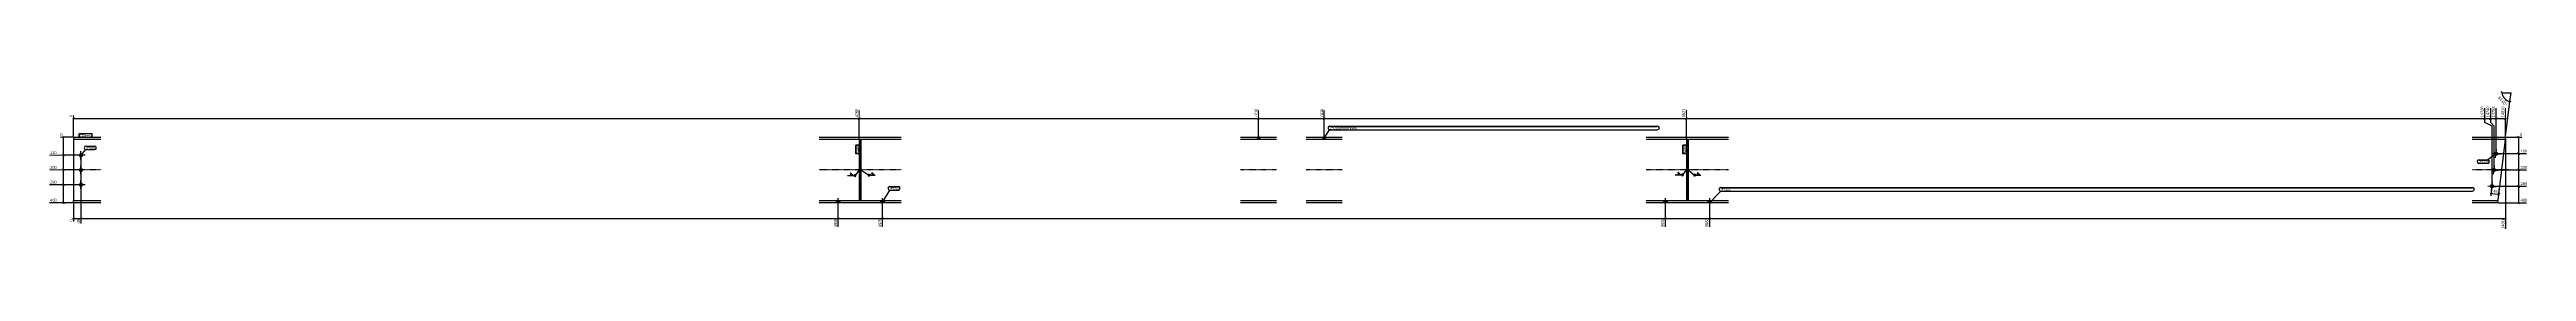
# Model space of a CAD drawing. Header units: millimetres. Extents: x 108 to 51700, y 7 to 4887.
# Drawn here: x 36615 to 51700, y 7 to 849 of the extents above; entities that cross this region are included whole.
import ezdxf

# ---------------------------------------------------------------- set-up
doc = ezdxf.new("R2010")
doc.units = ezdxf.units.MM
doc.linetypes.add('DXK_LINE_DOT2', pattern=[3.9198, 1.9599, -1.9599])
doc.linetypes.add('DXK_LINE_DOT3', pattern=[5.9187, 2.979, -0.9799, 0.9799, -0.9799])
for name, color, linetype in [('MÅLSÆTNING', 7, 'Continuous'), ('STÅL', 7, 'Continuous'), ('TEKST', 7, 'Continuous')]:
    doc.layers.add(name, color=color, linetype=linetype)
doc.styles.add('Arial Narrow', font='ARIALN.TTF', dxfattribs={"height": 0.2})

msp = doc.modelspace()

# ---------------------------------------------------------------- hatches: boundary and pattern name
at = {"layer": 'STÅL', "linetype": 'Continuous'}
for points in [[(36794, 460, -1), (36820, 460, -1)], [(43969, 557), (43987, 557), (43987, 570), (43969, 570)], [(44369, 557), (44387, 557), (44387, 570), (44369, 570)], [(51502, 471, -1), (51528, 468, -1)], [(36794, 370, -1), (36820, 370, -1)], [(51490, 372, -1), (51515, 369, -1)], [(36794, 280, -1), (36820, 280, -1)], [(41428, 184), (41406, 184), (41406, 170), (41428, 170)], [(41428, 184), (41406, 184), (41406, 170), (41428, 170)], [(41698, 184), (41676, 184), (41676, 170), (41698, 170)], [(41698, 184), (41676, 184), (41676, 170), (41698, 170)], [(46466, 184), (46444, 184), (46444, 170), (46466, 170)], [(46466, 184), (46444, 184), (46444, 170), (46466, 170)], [(46736, 184), (46714, 184), (46714, 170), (46736, 170)], [(46736, 184), (46714, 184), (46714, 170), (46736, 170)], [(51477, 273, -1), (51503, 269, -1)]]:
    msp.add_hatch(color=96, dxfattribs=at).paths.add_polyline_path(points)

# ---------------------------------------------------------------- linework, layer by layer
at = {"layer": 'MÅLSÆTNING', "color": 7, "linetype": 'Continuous'}
for p, q in [((51554, 835), (51549, 849)), ((51552, 842), (51606, 842)), ((51573, 575), (51599, 788)), ((51592, 787), (51606, 790)), ((51599, 788), (51606, 842)), ((36769, 687), (36755, 681)), ((36762, 684), (41547, 684)), ((41554, 687), (41540, 681)), ((41540, 681), (41554, 687)), ((41547, 560), (41547, 736)), ((41547, 560), (41547, 736)), ((41547, 684), (43978, 684)), ((43985, 687), (43971, 681)), ((43971, 681), (43985, 687)), ((43978, 573), (43978, 736)), ((43978, 573), (43978, 736)), ((43978, 684), (44378, 684)), ((44371, 681), (44385, 687)), ((44378, 575), (44378, 736)), ((46591, 687), (46578, 681)), ((46578, 681), (46591, 687)), ((46585, 560), (46585, 736)), ((46585, 560), (46585, 736)), ((46585, 684), (51445, 684)), ((51438, 681), (51452, 687)), ((51445, 747), (51445, 662)), ((51445, 662), (51490, 639)), ((51490, 639), (51490, 276)), ((36802, 460), (36616, 460)), ((36802, 460), (36616, 460)), ((36757, 570), (36681, 570)), ((36703, 564), (36697, 577)), ((36697, 467), (36703, 454)), ((36703, 454), (36697, 467)), ((36700, 460), (36700, 570)), ((36700, 370), (36700, 460)), ((36807, 454), (36807, 44)), ((36807, 454), (36807, 44)), ((51519, 470), (51700, 470)), ((51572, 558), (51572, 11)), ((51655, 463), (51650, 476)), ((51653, 370), (51653, 470)), ((36802, 370), (36616, 370)), ((36802, 370), (36616, 370)), ((36697, 377), (36703, 364)), ((36703, 364), (36697, 377)), ((36700, 280), (36700, 370)), ((51507, 370), (51700, 370)), ((51507, 370), (51700, 370)), ((51650, 377), (51655, 364)), ((51655, 364), (51650, 377)), ((51653, 271), (51653, 370)), ((36802, 280), (36616, 280)), ((36802, 280), (36616, 280)), ((36757, 170), (36616, 170)), ((36697, 287), (36703, 274)), ((36703, 274), (36697, 287)), ((36697, 177), (36703, 164)), ((36700, 170), (36700, 280)), ((36762, 166), (36762, 55)), ((51478, 226), (51492, 229)), ((51490, 267), (51483, 213)), ((51485, 227), (51530, 222)), ((51537, 224), (51523, 220)), ((51534, 261), (51528, 208)), ((51650, 278), (51655, 264)), ((51655, 264), (51650, 278)), ((51650, 177), (51655, 164)), ((51653, 170), (51653, 271)), ((36755, 71), (36769, 76)), ((36762, 73), (36807, 73)), ((36814, 76), (36800, 71)), ((36814, 76), (36800, 71)), ((36807, 73), (41417, 73)), ((41424, 76), (41410, 71)), ((41410, 71), (41424, 76)), ((41417, 151), (41417, 22)), ((41417, 151), (41417, 22)), ((41417, 73), (41687, 73)), ((41694, 76), (41680, 71)), ((41680, 71), (41694, 76)), ((41687, 151), (41687, 22)), ((41687, 151), (41687, 22)), ((41687, 73), (46455, 73)), ((46461, 76), (46448, 71)), ((46448, 71), (46461, 76)), ((46455, 151), (46455, 22)), ((46455, 151), (46455, 22)), ((46455, 73), (46725, 73)), ((46731, 76), (46718, 71)), ((46718, 71), (46731, 76)), ((46725, 151), (46725, 22)), ((46725, 151), (46725, 22)), ((46725, 73), (51572, 73)), ((51566, 71), (51579, 76))]:
    msp.add_line(p, q, dxfattribs=at)
at = {"layer": 'STÅL', "color": 2, "linetype": 'Continuous'}
for p, q in [((36762, 570), (36762, 190)), ((36762, 570), (36928, 570)), ((36928, 557), (36762, 557)), ((41302, 570), (41802, 570)), ((41802, 557), (41302, 557)), ((41547, 556), (41547, 185)), ((41547, 556), (41557, 556)), ((41557, 556), (41557, 185)), ((43869, 570), (44087, 570)), ((44087, 557), (43869, 557)), ((44269, 570), (44487, 570)), ((44487, 557), (44269, 557)), ((46340, 570), (46840, 570)), ((46840, 557), (46340, 557)), ((46585, 556), (46585, 185)), ((46585, 556), (46595, 556)), ((46595, 556), (46595, 185)), ((51370, 570), (51572, 570)), ((51571, 557), (51370, 557)), ((51571, 557), (51523, 170)), ((51572, 570), (51571, 557)), ((36762, 190), (36762, 184)), ((36762, 170), (36762, 184)), ((36762, 184), (36928, 184)), ((36928, 170), (36762, 170)), ((41302, 184), (41802, 184)), ((41802, 170), (41302, 170)), ((41547, 185), (41557, 185)), ((43869, 184), (44087, 184)), ((44087, 170), (43869, 170)), ((44269, 184), (44487, 184)), ((44487, 170), (44269, 170)), ((46340, 184), (46840, 184)), ((46840, 170), (46340, 170)), ((46585, 185), (46595, 185)), ((51370, 184), (51525, 184)), ((51523, 170), (51370, 170))]:
    msp.add_line(p, q, dxfattribs=at)
at = {"layer": 'STÅL', "color": 96, "linetype": 'Continuous'}
for p, q in [((36833, 460), (36781, 460)), ((36807, 434), (36807, 486)), ((43969, 570), (43969, 557)), ((43978, 580), (43978, 557)), ((43987, 570), (43987, 557)), ((44369, 570), (44369, 557)), ((44378, 580), (44378, 557)), ((44387, 570), (44387, 557)), ((51489, 473), (51540, 466)), ((51511, 444), (51518, 495)), ((36833, 370), (36781, 370)), ((36807, 344), (36807, 396)), ((36807, 254), (36807, 306)), ((51477, 373), (51528, 367)), ((51499, 344), (51506, 396)), ((36833, 280), (36781, 280)), ((41406, 184), (41406, 170)), ((41406, 184), (41406, 170)), ((41417, 197), (41417, 124)), ((41417, 197), (41417, 124)), ((41428, 184), (41428, 170)), ((41428, 184), (41428, 170)), ((41676, 184), (41676, 170)), ((41676, 184), (41676, 170)), ((41687, 197), (41687, 124)), ((41687, 197), (41687, 124)), ((41698, 184), (41698, 170)), ((41698, 184), (41698, 170)), ((46444, 184), (46444, 170)), ((46444, 184), (46444, 170)), ((46455, 197), (46455, 124)), ((46455, 197), (46455, 124)), ((46466, 184), (46466, 170)), ((46466, 184), (46466, 170)), ((46714, 184), (46714, 170)), ((46714, 184), (46714, 170)), ((46725, 197), (46725, 124)), ((46725, 197), (46725, 124)), ((46736, 184), (46736, 170)), ((46736, 184), (46736, 170)), ((51464, 274), (51516, 268)), ((51487, 245), (51493, 297))]:
    msp.add_line(p, q, dxfattribs=at)
at = {"layer": 'STÅL', "color": 7, "linetype": 'DXK_LINE_DOT2'}
for p, q in [((41547, 556), (41547, 185)), ((41557, 556), (41547, 556)), ((41557, 185), (41557, 556)), ((46585, 556), (46585, 185)), ((46595, 556), (46585, 556)), ((46595, 185), (46595, 556)), ((51570, 555), (51568, 536)), ((41547, 185), (41557, 185)), ((46585, 185), (46595, 185))]:
    msp.add_line(p, q, dxfattribs=at)
at = {"layer": 'STÅL', "color": 7, "linetype": 'DXK_LINE_DOT3'}
for p, q in [((36928, 370), (36717, 370)), ((41802, 370), (41302, 370)), ((44087, 370), (43869, 370)), ((44487, 370), (44269, 370)), ((46840, 370), (46340, 370)), ((51593, 370), (51370, 370))]:
    msp.add_line(p, q, dxfattribs=at)

# ---------------------------------------------------------------- next in the draw order: wipeouts: each hides what was drawn before it
at = {"color": 0, "linetype": 'Continuous'}
for points in [[(41543, 739), (41518, 739), (41518, 688), (41543, 688)], [(43975, 739), (43949, 739), (43949, 688), (43975, 688)], [(44375, 739), (44349, 739), (44349, 688), (44375, 688)], [(51442, 750), (51416, 750), (51416, 688), (51442, 688)], [(36693, 464), (36693, 489), (36615, 489), (36615, 464)], [(36696, 574), (36696, 599), (36678, 599), (36678, 574)], [(51700, 473), (51700, 498), (51660, 498), (51660, 473)], [(36693, 174), (36693, 199), (36615, 199), (36615, 174)], [(36803, 69), (36778, 69), (36778, 40), (36803, 40)], [(41413, 69), (41388, 69), (41388, 18), (41413, 18)], [(41683, 69), (41658, 69), (41658, 18), (41683, 18)], [(46451, 69), (46426, 69), (46426, 18), (46451, 18)], [(46721, 69), (46696, 69), (46696, 18), (46721, 18)], [(51569, 69), (51544, 69), (51544, 7), (51569, 7)]]:
    msp.add_wipeout(points, dxfattribs=at).dxf.layer = 'MÅLSÆTNING'
at = {"color": 0}
for points in [[(41544, 492), (41528, 492), (41528, 471), (41544, 471)], [(46581, 492), (46566, 492), (46566, 471), (46581, 471)], [(41492, 338), (41492, 351), (41483, 351), (41483, 338)], [(46531, 342), (46531, 355), (46523, 355), (46523, 342)], [(41783, 250), (41783, 266), (41735, 266), (41735, 250)], [(51370, 244), (51370, 260), (46796, 260), (46796, 244)]]:
    msp.add_wipeout(points, dxfattribs=at).dxf.layer = 'TEKST'

# ---------------------------------------------------------------- next in the draw order: hatches: boundary and pattern name
at = {"layer": 'TEKST', "linetype": 'Continuous'}
for points in [[(41538, 363), (41547, 370), (41542, 360)], [(46575, 363), (46585, 370), (46580, 360)]]:
    msp.add_hatch(color=3, dxfattribs=at).paths.add_polyline_path(points)

# ---------------------------------------------------------------- next in the draw order: linework, layer by layer
at = {"layer": 'MÅLSÆTNING', "color": 7, "linetype": 'Continuous'}
for p, q in [((36762, 575), (36762, 703)), ((44385, 687), (44371, 681)), ((44378, 575), (44378, 736)), ((44378, 684), (46585, 684)), ((51438, 681), (51452, 687)), ((51445, 747), (51445, 662)), ((51445, 684), (51480, 684)), ((51445, 662), (51490, 639)), ((51487, 687), (51473, 681)), ((51480, 747), (51480, 662)), ((51480, 662), (51502, 639)), ((51490, 639), (51490, 276)), ((51502, 639), (51502, 375)), ((51519, 470), (51700, 470)), ((51577, 570), (51671, 570)), ((51655, 564), (51650, 577)), ((51650, 476), (51655, 463)), ((51653, 470), (51653, 570))]:
    msp.add_line(p, q, dxfattribs=at)
at = {"layer": 'TEKST', "color": 3, "linetype": 'Continuous'}
for p, q in [((41476, 336), (41521, 336)), ((41510, 336), (41494, 352)), ((41494, 352), (41494, 336)), ((41494, 336), (41510, 336)), ((41547, 370), (41521, 336)), ((46516, 340), (46561, 340)), ((46550, 340), (46534, 356)), ((46534, 356), (46534, 340)), ((46534, 340), (46550, 340)), ((46585, 370), (46561, 340))]:
    msp.add_line(p, q, dxfattribs=at)
for centre, start, end in [((41521, 336), 90, 270), ((41521, 336), 270, 90), ((46561, 340), 90, 270), ((46561, 340), 270, 90)]:
    msp.add_arc(centre, 5.62, start, end, dxfattribs=at)

# ---------------------------------------------------------------- next in the draw order: texts
at = {"layer": 'MÅLSÆTNING', "color": 3, "linetype": 'Continuous', "style": 'Arial Narrow'}
for s, p in [('4785', (41540, 692)), ('7216', (43971, 692)), ('7616', (44371, 692)), ('14728', (51438, 692)), ('4655', (41410, 22)), ('4925', (41680, 22)), ('9693', (46447, 22)), ('9963', (46717, 22)), ('14810', (51565, 11))]:
    msp.add_text(s, height=17.2, rotation=90.0002, dxfattribs=at).set_placement(p)
for s, p in [('110', (36619, 467)), ('0', (36681, 577)), ('101', (51664, 477)), ('400', (36619, 177))]:
    msp.add_text(s, height=17.2, dxfattribs=at).set_placement(p)
at = {"layer": 'TEKST', "color": 3, "style": 'Arial Narrow'}
for p in [(41484, 339), (46524, 343)]:
    msp.add_text('3', height=10.7, dxfattribs=at).set_placement(p)

# ---------------------------------------------------------------- next in the draw order: wipeouts: each hides what was drawn before it
at = {"color": 0, "linetype": 'Continuous'}
msp.add_wipeout([(36758, 69), (36733, 69), (36733, 51), (36758, 51)], dxfattribs=at).dxf.layer = 'MÅLSÆTNING'
at = {"color": 0}
for points in [[(41544, 492), (41528, 492), (41528, 471), (41544, 471)], [(46581, 492), (46566, 492), (46566, 471), (46581, 471)], [(41783, 250), (41783, 266), (41735, 266), (41735, 250)], [(51370, 244), (51370, 260), (46796, 260), (46796, 244)]]:
    msp.add_wipeout(points, dxfattribs=at).dxf.layer = 'TEKST'

# ---------------------------------------------------------------- next in the draw order: linework, layer by layer
at = {"layer": 'TEKST', "color": 7, "linetype": 'Continuous'}
for p, q in [((41687, 170), (41732, 247)), ((41732, 269), (41785, 269)), ((41732, 247), (41785, 247)), ((46725, 170), (46793, 241)), ((46793, 263), (51372, 263)), ((46793, 241), (51372, 241))]:
    msp.add_line(p, q, dxfattribs=at)
for centre, start, end in [((41732, 258), 90, 270), ((41785, 258), 270, 90), ((46793, 252), 90, 270), ((51372, 252), 270, 90)]:
    msp.add_arc(centre, 10.6, start, end, dxfattribs=at)

# ---------------------------------------------------------------- next in the draw order: texts
at = {"layer": 'MÅLSÆTNING', "color": 3, "linetype": 'Continuous', "style": 'Arial Narrow'}
for s, p in [('0', (36755, 55)), ('45', (36800, 44))]:
    msp.add_text(s, height=17.2, rotation=90.0002, dxfattribs=at).set_placement(p)
at = {"layer": 'TEKST', "color": 3, "style": 'Arial Narrow'}
for p in [(41735, 250), (46796, 244)]:
    msp.add_text('4*D22', height=15, dxfattribs=at).set_placement(p)

# ---------------------------------------------------------------- next in the draw order: wipeouts: each hides what was drawn before it
at = {"color": 0, "linetype": 'Continuous'}
for points in [[(36758, 706), (36733, 706), (36733, 688), (36758, 688)], [(46581, 739), (46556, 739), (46556, 688), (46581, 688)], [(51476, 750), (51451, 750), (51451, 688), (51476, 688)], [(51675, 574), (51675, 599), (51657, 599), (51657, 574)], [(36693, 374), (36693, 399), (36615, 399), (36615, 374)], [(51700, 374), (51700, 399), (51660, 399), (51660, 374)]]:
    msp.add_wipeout(points, dxfattribs=at).dxf.layer = 'MÅLSÆTNING'
at = {"color": 0}
for points, layer in [([(51522, 226), (51525, 251), (51496, 255), (51493, 230)], 'MÅLSÆTNING'), ([(44461, 619), (44461, 635), (44413, 635), (44413, 619)], 'TEKST'), ([(36827, 573), (36827, 589), (36798, 589), (36798, 573)], 'TEKST'), ([(41544, 520), (41528, 520), (41528, 497), (41544, 497)], 'TEKST'), ([(46581, 520), (46566, 520), (46566, 497), (46581, 497)], 'TEKST'), ([(41622, 339), (41622, 352), (41613, 352), (41613, 339)], 'TEKST'), ([(46649, 340), (46649, 353), (46641, 353), (46641, 340)], 'TEKST')]:
    msp.add_wipeout(points, dxfattribs=at).dxf.layer = layer

# ---------------------------------------------------------------- next in the draw order: hatches: boundary and pattern name
at = {"layer": 'TEKST', "linetype": 'Continuous'}
for points in [[(41565, 362), (41557, 370), (41568, 366)], [(46602, 361), (46595, 370), (46605, 365)]]:
    msp.add_hatch(color=3, dxfattribs=at).paths.add_polyline_path(points)

# ---------------------------------------------------------------- next in the draw order: linework, layer by layer
at = {"layer": 'MÅLSÆTNING', "color": 7, "linetype": 'Continuous'}
for p, q in [((51515, 684), (51572, 684)), ((51495, 271), (51700, 271)), ((51495, 271), (51700, 271)), ((51528, 170), (51700, 170))]:
    msp.add_line(p, q, dxfattribs=at)
msp.add_arc((51606, 842), 54, 180, 263, dxfattribs=at)
at = {"layer": 'TEKST', "color": 3, "linetype": 'Continuous'}
for p, q in [((41557, 370), (41606, 338)), ((41606, 338), (41644, 338)), ((41640, 338), (41624, 354)), ((41624, 354), (41624, 338)), ((41624, 338), (41640, 338)), ((46595, 370), (46634, 339)), ((46634, 339), (46671, 339)), ((46668, 339), (46652, 355)), ((46652, 355), (46652, 339)), ((46652, 339), (46668, 339))]:
    msp.add_line(p, q, dxfattribs=at)
for centre, start, end in [((41606, 338), 90, 270), ((41606, 338), 270, 90), ((46634, 339), 90, 270), ((46634, 339), 270, 90)]:
    msp.add_arc(centre, 5.62, start, end, dxfattribs=at)

# ---------------------------------------------------------------- next in the draw order: texts
at = {"layer": 'MÅLSÆTNING', "color": 3, "linetype": 'Continuous', "style": 'Arial Narrow'}
for s, p in [('0', (36755, 692)), ('9823', (46577, 692)), ('14740', (51473, 692))]:
    msp.add_text(s, height=17.2, rotation=90.0002, dxfattribs=at).set_placement(p)
for s, p in [('0', (51660, 577)), ('200', (36619, 377)), ('200', (51664, 377))]:
    msp.add_text(s, height=17.2, dxfattribs=at).set_placement(p)
at = {"layer": 'MÅLSÆTNING', "color": 3, "style": 'Arial Narrow'}
msp.add_text('45', height=17.2, rotation=-7.0015, dxfattribs=at).set_placement((51497, 233))
at = {"layer": 'TEKST', "color": 3, "style": 'Arial Narrow'}
for p in [(41614, 340), (46642, 341)]:
    msp.add_text('3', height=10.7, dxfattribs=at).set_placement(p)

# ---------------------------------------------------------------- next in the draw order: wipeouts: each hides what was drawn before it
at = {"color": 0}
for points in [[(44461, 619), (44461, 635), (44413, 635), (44413, 619)], [(36827, 573), (36827, 589), (36798, 589), (36798, 573)], [(41544, 520), (41528, 520), (41528, 497), (41544, 497)], [(46581, 520), (46566, 520), (46566, 497), (46581, 497)]]:
    msp.add_wipeout(points, dxfattribs=at).dxf.layer = 'TEKST'

# ---------------------------------------------------------------- next in the draw order: linework, layer by layer
at = {"layer": 'TEKST', "color": 7, "linetype": 'Continuous'}
for p, q in [((41525, 468), (41525, 522)), ((41547, 522), (41525, 522)), ((41547, 468), (41525, 468)), ((41547, 468), (41547, 522)), ((46563, 468), (46563, 522)), ((46584, 522), (46563, 522)), ((46584, 468), (46563, 468)), ((46584, 468), (46584, 522))]:
    msp.add_line(p, q, dxfattribs=at)

# ---------------------------------------------------------------- next in the draw order: texts
at = {"layer": 'TEKST', "color": 3, "style": 'Arial Narrow'}
for s, p in [('BS', (41544, 497)), ('A4', (41544, 471)), ('BS', (46581, 497)), ('A4', (46581, 471))]:
    msp.add_text(s, height=15, rotation=90.0002, dxfattribs=at).set_placement(p)

# ---------------------------------------------------------------- next in the draw order: wipeouts: each hides what was drawn before it
at = {"color": 0}
for points, layer in [([(51563, 760), (51582, 777), (51538, 827), (51520, 810)], 'MÅLSÆTNING'), ([(46406, 619), (46406, 635), (44466, 635), (44466, 619)], 'TEKST'), ([(36872, 573), (36872, 585), (36831, 585), (36831, 573)], 'TEKST')]:
    msp.add_wipeout(points, dxfattribs=at).dxf.layer = layer
at = {"color": 0, "linetype": 'Continuous'}
for points in [[(36693, 284), (36693, 309), (36615, 309), (36615, 284)], [(51700, 275), (51700, 300), (51660, 300), (51660, 275)], [(51700, 174), (51700, 199), (51660, 199), (51660, 174)]]:
    msp.add_wipeout(points, dxfattribs=at).dxf.layer = 'MÅLSÆTNING'

# ---------------------------------------------------------------- next in the draw order: linework, layer by layer
at = {"layer": 'MÅLSÆTNING', "color": 7, "linetype": 'Continuous'}
for p, q in [((51521, 687), (51508, 681)), ((51515, 474), (51515, 747)), ((51566, 681), (51579, 687)), ((51572, 575), (51572, 747))]:
    msp.add_line(p, q, dxfattribs=at)

# ---------------------------------------------------------------- next in the draw order: texts
at = {"layer": 'MÅLSÆTNING', "color": 3, "style": 'Arial Narrow'}
msp.add_text('83.00°', height=17.2, rotation=-48.5009, dxfattribs=at).set_placement((51525, 810))
at = {"layer": 'MÅLSÆTNING', "color": 3, "linetype": 'Continuous', "style": 'Arial Narrow'}
for s, p in [('290', (36619, 287)), ('299', (51664, 278)), ('400', (51664, 177))]:
    msp.add_text(s, height=17.2, dxfattribs=at).set_placement(p)

# ---------------------------------------------------------------- next in the draw order: wipeouts: each hides what was drawn before it
at = {"color": 0}
for points in [[(46406, 619), (46406, 635), (44466, 635), (44466, 619)], [(36872, 573), (36872, 585), (36831, 585), (36831, 573)]]:
    msp.add_wipeout(points, dxfattribs=at).dxf.layer = 'TEKST'

# ---------------------------------------------------------------- next in the draw order: linework, layer by layer
at = {"layer": 'TEKST', "color": 7, "linetype": 'Continuous'}
for p, q in [((44378, 564), (44411, 616)), ((44411, 637), (46409, 637)), ((44411, 616), (46409, 616)), ((36795, 592), (36875, 592)), ((36795, 571), (36795, 592)), ((36795, 571), (36875, 571)), ((36875, 571), (36875, 592))]:
    msp.add_line(p, q, dxfattribs=at)
for centre, start, end in [((44411, 627), 90, 270), ((46409, 627), 270, 90)]:
    msp.add_arc(centre, 10.6, start, end, dxfattribs=at)

# ---------------------------------------------------------------- next in the draw order: texts
at = {"layer": 'TEKST', "color": 3, "style": 'Arial Narrow'}
for s, height, p in [('2*D18', 15, (44413, 619)), ('Lifting holes', 15.03, (44466, 619)), ('d12', 15, (36798, 573)), ('IPE400', 10.7, (36831, 573))]:
    msp.add_text(s, height=height, dxfattribs=at).set_placement(p)

# ---------------------------------------------------------------- next in the draw order: wipeouts: each hides what was drawn before it
at = {"color": 0, "linetype": 'Continuous'}
msp.add_wipeout([(51569, 750), (51544, 750), (51544, 688), (51569, 688)], dxfattribs=at).dxf.layer = 'MÅLSÆTNING'

# ---------------------------------------------------------------- next in the draw order: linework, layer by layer
at = {"layer": 'MÅLSÆTNING', "color": 7, "linetype": 'Continuous'}
for p, q in [((51473, 681), (51487, 687)), ((51480, 747), (51480, 662)), ((51480, 684), (51515, 684)), ((51480, 662), (51502, 639)), ((51502, 639), (51502, 375)), ((51521, 687), (51508, 681)), ((51515, 474), (51515, 747))]:
    msp.add_line(p, q, dxfattribs=at)

# ---------------------------------------------------------------- next in the draw order: texts
at = {"layer": 'MÅLSÆTNING', "color": 3, "linetype": 'Continuous', "style": 'Arial Narrow'}
msp.add_text('14810', height=17.2, rotation=90.0002, dxfattribs=at).set_placement((51565, 692))

# ---------------------------------------------------------------- next in the draw order: wipeouts: each hides what was drawn before it
at = {"color": 0}
msp.add_wipeout([(36887, 498), (36887, 513), (36839, 513), (36839, 498)], dxfattribs=at).dxf.layer = 'TEKST'

# ---------------------------------------------------------------- next in the draw order: wipeouts: each hides what was drawn before it
at = {"color": 0, "linetype": 'Continuous'}
msp.add_wipeout([(51511, 750), (51486, 750), (51486, 688), (51511, 688)], dxfattribs=at).dxf.layer = 'MÅLSÆTNING'
at = {"color": 0}
for points in [[(36887, 498), (36887, 513), (36839, 513), (36839, 498)], [(51461, 414), (51461, 429), (51413, 429), (51413, 414)]]:
    msp.add_wipeout(points, dxfattribs=at).dxf.layer = 'TEKST'

# ---------------------------------------------------------------- next in the draw order: linework, layer by layer
at = {"layer": 'TEKST', "color": 7, "linetype": 'Continuous'}
for p, q in [((36807, 459), (36837, 495)), ((36837, 516), (36890, 516)), ((36837, 495), (36890, 495))]:
    msp.add_line(p, q, dxfattribs=at)
for centre, start, end in [((36837, 505), 90, 270), ((36890, 505), 270, 90)]:
    msp.add_arc(centre, 10.6, start, end, dxfattribs=at)

# ---------------------------------------------------------------- next in the draw order: texts
at = {"layer": 'MÅLSÆTNING', "color": 3, "linetype": 'Continuous', "style": 'Arial Narrow'}
msp.add_text('14753', height=17.2, rotation=90.0002, dxfattribs=at).set_placement((51507, 692))
at = {"layer": 'TEKST', "color": 3, "style": 'Arial Narrow'}
msp.add_text('3*D26', height=15, dxfattribs=at).set_placement((36839, 498))

# ---------------------------------------------------------------- next in the draw order: wipeouts: each hides what was drawn before it
at = {"color": 0}
msp.add_wipeout([(51461, 414), (51461, 429), (51413, 429), (51413, 414)], dxfattribs=at).dxf.layer = 'TEKST'

# ---------------------------------------------------------------- next in the draw order: linework, layer by layer
at = {"layer": 'TEKST', "color": 7, "linetype": 'Continuous'}
for p, q in [((51515, 470), (51464, 432)), ((51410, 432), (51464, 432)), ((51410, 411), (51464, 411))]:
    msp.add_line(p, q, dxfattribs=at)
for centre, start, end in [((51410, 421), 90, 270), ((51464, 421), 270, 90)]:
    msp.add_arc(centre, 10.6, start, end, dxfattribs=at)

# ---------------------------------------------------------------- next in the draw order: texts
at = {"layer": 'TEKST', "color": 3, "style": 'Arial Narrow'}
msp.add_text('3*D26', height=15, dxfattribs=at).set_placement((51413, 414))

doc.saveas('drawing.dxf')
